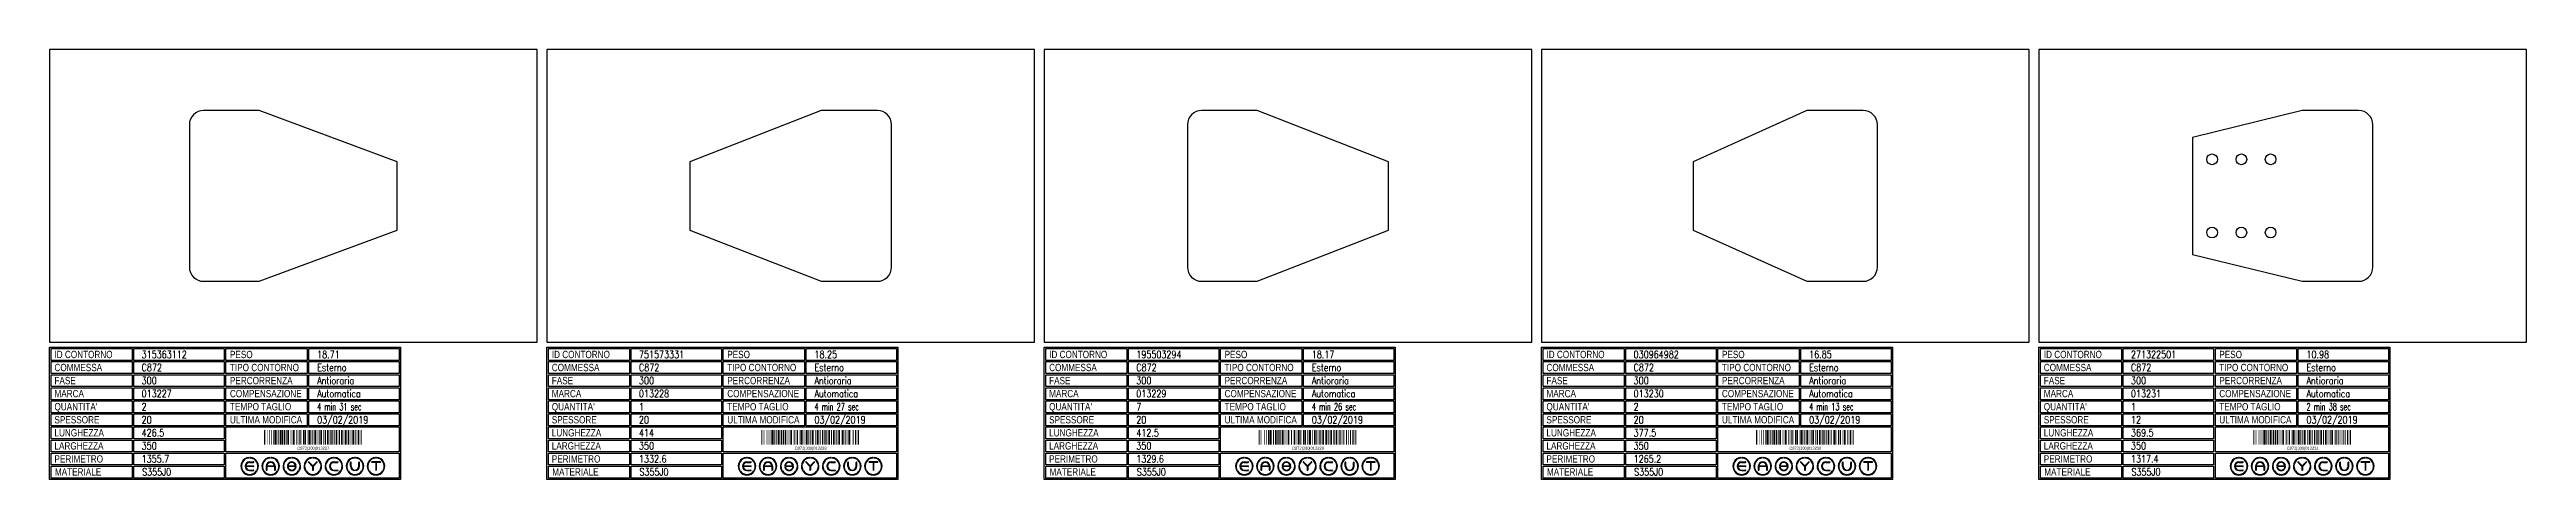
# Model space of a CAD drawing. Header units: millimetres. Extents: x 10000 to 53102, y 10000 to 35064.
# Drawn here: x 10000 to 15080, y 28657 to 29538 of the extents above; entities that cross this region are included whole.
import ezdxf
from ezdxf.enums import TextEntityAlignment as Align

# ---------------------------------------------------------------- set-up
doc = ezdxf.new("R2010")
doc.units = ezdxf.units.MM
doc.styles.add('EasyCutStyle', font='romans.shx', dxfattribs={"width": 0.8})
doc.styles.add('EasyCutStyle1', font='arial.ttf', dxfattribs={"width": 0.8})

# ---------------------------------------------------------------- blocks, each defined once
blk = doc.blocks.new('BlockShape01')
at = {"color": 253}
blk.add_lwpolyline([(0, 0), (720, 0), (720, -271), (0, -271)], close=True, dxfattribs=at)
at = {"color": 2}
for points in [[(3, -2.9), (169.3, -2.9), (169.3, -27.3), (3, -27.3)], [(3, -2.9), (169.3, -2.9), (169.3, -27.3), (3, -27.3)], [(3, -29.6), (169.3, -29.6), (169.3, -54), (3, -54)], [(361.9, -2.9), (528.3, -2.9), (528.3, -27.3), (361.9, -27.3)], [(361.9, -29.6), (528.3, -29.6), (528.3, -54), (361.9, -54)], [(3, -56.4), (169.3, -56.4), (169.3, -80.8), (3, -80.8)], [(3, -83.1), (169.3, -83.1), (169.3, -107.6), (3, -107.6)], [(361.9, -56.4), (528.3, -56.4), (528.3, -80.8), (361.9, -80.8)], [(361.9, -83.1), (528.3, -83.1), (528.3, -107.6), (361.9, -107.6)], [(3, -109.9), (169.3, -109.9), (169.3, -134.3), (3, -134.3)], [(3, -136.7), (169.3, -136.7), (169.3, -161.1), (3, -161.1)], [(361.9, -109.9), (528.3, -109.9), (528.3, -134.3), (361.9, -134.3)], [(361.9, -136.7), (528.3, -136.7), (528.3, -161.1), (361.9, -161.1)], [(3, -163.4), (169.3, -163.4), (169.3, -187.9), (3, -187.9)], [(3, -190.2), (169.3, -190.2), (169.3, -214.6), (3, -214.6)], [(3, -217), (169.3, -217), (169.3, -241.4), (3, -241.4)], [(3, -243.7), (169.3, -243.7), (169.3, -268.1), (3, -268.1)]]:
    blk.add_lwpolyline(points, close=True, dxfattribs=at)
at = {"color": 1}
for points in [[(172.7, -2.9), (358.1, -2.9), (358.1, -27.3), (172.7, -27.3)], [(172.7, -29.6), (358.1, -29.6), (358.1, -54), (172.7, -54)], [(531.6, -2.9), (717, -2.9), (717, -27.3), (531.6, -27.3)], [(531.6, -29.6), (717, -29.6), (717, -54), (531.6, -54)], [(172.7, -56.4), (358.1, -56.4), (358.1, -80.8), (172.7, -80.8)], [(172.7, -83.1), (358.1, -83.1), (358.1, -107.6), (172.7, -107.6)], [(531.6, -56.4), (717, -56.4), (717, -80.8), (531.6, -80.8)], [(531.6, -83.1), (717, -83.1), (717, -107.6), (531.6, -107.6)], [(172.7, -109.9), (358.1, -109.9), (358.1, -134.3), (172.7, -134.3)], [(172.7, -136.7), (358.1, -136.7), (358.1, -161.1), (172.7, -161.1)], [(531.6, -109.9), (717, -109.9), (717, -134.3), (531.6, -134.3)], [(531.6, -136.7), (717, -136.7), (717, -161.1), (531.6, -161.1)], [(172.7, -163.4), (358.1, -163.4), (358.1, -187.9), (172.7, -187.9)], [(172.7, -190.2), (358.1, -190.2), (358.1, -214.6), (172.7, -214.6)], [(361.9, -163.4), (717, -163.4), (717, -214.6), (361.9, -214.6)], [(172.7, -217), (358.1, -217), (358.1, -241.4), (172.7, -241.4)], [(172.7, -243.7), (358.1, -243.7), (358.1, -268.1), (172.7, -268.1)], [(361.9, -217), (717, -217), (717, -268.1), (361.9, -268.1)]]:
    blk.add_lwpolyline(points, close=True, dxfattribs=at)
at = {"color": 161, "style": 'EasyCutStyle1', "width": 0.8}
for s, p in [('COMMESSA', (10.1, -49.1)), ('ID CONTORNO', (10.1, -22.4)), ('TIPO CONTORNO', (370, -49.1)), ('PESO', (370, -22.4)), ('FASE', (10.1, -75.9)), ('MARCA', (10.1, -102.6)), ('COMPENSAZIONE', (370, -102.6)), ('PERCORRENZA', (370, -75.9)), ("QUANTITA'", (10.1, -129.4)), ('SPESSORE', (10.1, -156.2)), ('TEMPO TAGLIO', (370, -129.4)), ('ULTIMA MODIFICA', (370, -156.2)), ('LUNGHEZZA', (10.1, -182.9)), ('LARGHEZZA', (10.1, -209.7)), ('PERIMETRO', (10.1, -236.5)), ('MATERIALE', (11, -263.2))]:
    blk.add_text(s, height=15, dxfattribs=at).set_placement(p)
at = {"style": 'EasyCutStyle'}
for tag, p, width in [('ORDERSHAPE', (188.9, -49.1), 0.8), ('IDSHAPE', (188.9, -22.4), 0.8), ('TYPESHAPE', (548.8, -49.1), 0.8), ('WEIGTHSHAPE', (548.8, -22.4), 0.8), ('PHASESHAPE', (188.9, -75.9), 0.8), ('MKSHAPE', (188.9, -102.6), 0.8), ('JOUSHAPE', (548.8, -75.9), 0.8), ('COMPSHAPE', (548.8, -102.6), 0.8), ('TKSHAPE', (188.9, -156.2), 0.8), ('QTASHAPE', (188.9, -129.4), 0.8), ('TIMECUTSHAPE', (548.8, -129.4), 0.65), ('LASTMODIFYSHAPE', (548.8, -156.2), 0.8), ('LENGTHSHAPE', (188.9, -182.9), 0.8), ('HEIGHTSHAPE', (188.9, -209.7), 0.8), ('PERIMETERSHAPE', (188.9, -236.5), 0.8), ('MATSHAPE', (189.8, -263.2), 0.8)]:
    blk.add_attdef(tag, p, '', height=15, dxfattribs=dict(at, width=width))
blk = doc.blocks.new('Logo')
for color, points in [(140, [(-144.9, -7.2, -1), (-145.9, -7.6, -0.520567), (-131.2, 17.9, -1), (-131.1, 16.9, 0.520567)]), (256, [(-121.7, 0.5), (-137.5, 0.5, -0.394366), (-129.6, 7.9), (-121.7, 7.9, 1), (-121.7, 9), (-129.6, 9, 1), (-129.6, -9), (-121.7, -9, 1), (-121.7, -7.9), (-129.6, -7.9, -0.394366), (-137.5, -0.5), (-121.7, -0.5, 1)]), (140, [(-114.3, -7.2, 1), (-113.3, -7.6, 0.520567), (-128, 17.9, 0.916853), (-128.2, 16.9, 0.043377), (-128.1, 16.9, -0.520567)]), (140, [(-101.7, -7.2, -1), (-102.7, -7.6, -0.520567), (-88, 17.9, -1), (-87.9, 16.9, 0.520567)]), (140, [(-71.1, -7.2, 1), (-70.1, -7.6, 0.520567), (-84.8, 17.9, 1), (-84.9, 16.9, -0.520567)]), (140, [(-58.5, -7.2, -1), (-59.5, -7.6, -0.520567), (-44.8, 17.9, -1), (-44.7, 16.9, 0.520567)]), (256, [(-36.6, -0.5, -0.486114), (-35.5, -1.9, -0.776377), (-50.9, -2, 1), (-51.9, -2.3, 0.776377), (-34.5, -2.1, 0.486114), (-36.6, 0.5), (-49.8, 0.5, -0.486114), (-50.9, 1.9, -0.776377), (-35.5, 2, 1), (-34.5, 2.3, 0.776377), (-51.9, 2.1, 0.486114), (-49.8, -0.5)]), (140, [(-27.9, -7.2, 1), (-26.9, -7.6, 0.520567), (-41.6, 17.9, 1), (-41.7, 16.9, -0.520567)]), (140, [(-15.3, -7.2, -1), (-16.3, -7.6, -0.520567), (-1.6, 17.9, -1), (-1.5, 16.9, 0.520567)]), (256, [(0, 0.8), (-8.1, 8.8, 1), (-8.8, 8.1), (-0.5, -0.2), (-0.5, -7.9, 1), (0.5, -7.9), (0.5, -0.2), (8.8, 8.1, 1), (8.1, 8.8)]), (140, [(15.3, -7.2, 1), (16.3, -7.6, 0.520567), (1.6, 17.9, 1), (1.5, 16.9, -0.520567)]), (140, [(27.9, -7.2, -1), (26.9, -7.6, -0.520567), (41.6, 17.9, -1), (41.7, 16.9, 0.520567)]), (256, [(43.2, -9), (51.1, -9, 1), (51.1, -7.9), (43.2, -7.9, -1), (43.2, 7.9), (51.1, 7.9, 1), (51.1, 9), (43.2, 9, 1)]), (140, [(58.5, -7.2, 1), (59.5, -7.6, 0.520567), (44.8, 17.9, 1), (44.7, 16.9, -0.520567)]), (140, [(71.1, -7.2, -1), (70.1, -7.6, -0.520567), (84.8, 17.9, -1), (84.9, 16.9, 0.520567)]), (256, [(78.5, 0), (78.5, 7.9, 1), (77.4, 7.9), (77.4, 0, 1), (95.4, 0), (95.4, 7.9, 1), (94.3, 7.9), (94.3, 0, -1)]), (140, [(101.7, -7.2, 1), (102.7, -7.6, 0.520567), (88, 17.9, 1), (87.9, 16.9, -0.520567)]), (140, [(114.3, -7.2, -1), (113.3, -7.6, -0.520567), (128, 17.9, -1), (128.1, 16.9, 0.520567)]), (256, [(121.1, 9, 1), (121.1, 7.9), (129.1, 7.9), (129.1, -7.9, 1), (130.1, -7.9), (130.1, 7.9), (138.1, 7.9, 1), (138.1, 9)]), (140, [(144.9, -7.2, 1), (145.9, -7.6, 0.520567), (131.2, 17.9, 1), (131.1, 16.9, -0.520567)]), (140, [(-114.9, -10.3, 1), (-115.7, -9.7, -0.520567), (-143.5, -9.7, 1), (-144.3, -10.3, 0.520567)]), (140, [(-71.7, -10.3, 1), (-72.5, -9.7, -0.520567), (-100.3, -9.7, 1), (-101.1, -10.3, 0.520567)]), (140, [(-28.5, -10.3, 1), (-29.3, -9.7, -0.520567), (-57.1, -9.7, 1), (-57.9, -10.3, 0.520567)]), (140, [(14.7, -10.3, 1), (13.9, -9.7, -0.520567), (-13.9, -9.7, 1), (-14.7, -10.3, 0.520567)]), (140, [(57.9, -10.3, 1), (57.1, -9.7, -0.520567), (29.3, -9.7, 1), (28.5, -10.3, 0.520567)]), (140, [(101.1, -10.3, 1), (100.3, -9.7, -0.520567), (72.5, -9.7, 1), (71.7, -10.3, 0.520567)]), (140, [(144.3, -10.3, 1), (143.5, -9.7, -0.520567), (115.7, -9.7, 1), (114.9, -10.3, 0.520567)])]:
    blk.add_hatch(color=color).paths.add_polyline_path(points)
h = blk.add_hatch(color=256)
h.paths.add_polyline_path([(-78.5, -0.5), (-78.5, -7.9, 1), (-77.4, -7.9), (-77.4, 0, 1), (-95.4, 0), (-95.4, -7.9, 1), (-94.3, -7.9), (-94.3, -0.5)])
h.paths.add_polyline_path([(-94.3, 0.5, -0.933992), (-78.5, 0.5)], flags=16)
for p, q in [((-121.7, 0.5), (-137.5, 0.5)), ((-129.6, 9), (-121.7, 9)), ((-129.6, 7.9), (-121.7, 7.9)), ((-95.4, 0), (-95.4, -7.9)), ((-78.5, 0.5), (-94.3, 0.5)), ((-77.4, 0), (-77.4, -7.9)), ((-36.6, 0.5), (-49.8, 0.5)), ((-0.5, -0.2), (-8.8, 8.1)), ((0, 0.8), (-8.1, 8.8)), ((0, 0.8), (8.1, 8.8)), ((0.5, -0.2), (8.8, 8.1)), ((43.2, 9), (51.1, 9)), ((43.2, 7.9), (51.1, 7.9)), ((77.4, 0), (77.4, 7.9)), ((78.5, 0), (78.5, 7.9)), ((94.3, 0), (94.3, 7.9)), ((95.4, 0), (95.4, 7.9)), ((138.1, 9), (121.1, 9)), ((129.1, 7.9), (121.1, 7.9)), ((129.1, 7.9), (129.1, -7.9)), ((130.1, 7.9), (130.1, -7.9)), ((138.1, 7.9), (130.1, 7.9)), ((-121.7, -0.5), (-137.5, -0.5)), ((-129.6, -7.9), (-121.7, -7.9)), ((-129.6, -9), (-121.7, -9)), ((-94.3, -0.5), (-94.3, -7.9)), ((-78.5, -0.5), (-94.3, -0.5)), ((-78.5, -0.5), (-78.5, -7.9)), ((-36.6, -0.5), (-49.8, -0.5)), ((-0.5, -0.2), (-0.5, -7.9)), ((0.5, -0.2), (0.5, -7.9)), ((43.2, -7.9), (51.1, -7.9)), ((43.2, -9), (51.1, -9))]:
    blk.add_line(p, q)
at = {"color": 140}
for centre, radius, start, end in [((-129.6, 0), 18, 95, 205), ((-129.6, 0), 16.9, 95, 205), ((-131.1, 17.4), 0.54, 275, 95), ((-128.1, 17.4), 0.54, 85, 265), ((-129.6, 0), 16.9, 335, 85), ((-129.6, 0), 18, 335, 85), ((-86.4, 0), 18, 95, 205), ((-86.4, 0), 16.9, 95, 205), ((-87.9, 17.4), 0.54, 275, 95), ((-84.9, 17.4), 0.54, 85, 265), ((-86.4, 0), 16.9, 335, 85), ((-86.4, 0), 18, 335, 85), ((-43.2, 0), 18, 95, 205), ((-43.2, 0), 16.9, 95, 205), ((-44.7, 17.4), 0.54, 275, 95), ((-41.7, 17.4), 0.54, 85, 265), ((-43.2, 0), 16.9, 335, 85), ((-43.2, 0), 18, 335, 85), ((0, 0), 18, 95, 205), ((0, 0), 16.9, 95, 205), ((-1.5, 17.4), 0.54, 275, 95), ((1.5, 17.4), 0.54, 85, 265), ((0, 0), 16.9, 335, 85), ((0, 0), 18, 335, 85), ((43.2, 0), 18, 95, 205), ((43.2, 0), 16.9, 95, 205), ((41.7, 17.4), 0.54, 275, 95), ((44.7, 17.4), 0.54, 85, 265), ((43.2, 0), 16.9, 335, 85), ((43.2, 0), 18, 335, 85), ((86.4, 0), 18, 95, 205), ((86.4, 0), 16.9, 95, 205), ((84.9, 17.4), 0.54, 275, 95), ((87.9, 17.4), 0.54, 85, 265), ((86.4, 0), 16.9, 335, 85), ((86.4, 0), 18, 335, 85), ((129.6, 0), 18, 95, 205), ((129.6, 0), 16.9, 95, 205), ((128.1, 17.4), 0.54, 275, 95), ((131.1, 17.4), 0.54, 85, 265), ((129.6, 0), 16.9, 335, 85), ((129.6, 0), 18, 335, 85), ((-145.4, -7.4), 0.54, 205, 25), ((-143.9, -10), 0.54, 35, 215), ((-129.6, 0), 18, 215, 325), ((-129.6, 0), 16.9, 215, 325), ((-115.3, -10), 0.54, 325, 145), ((-113.8, -7.4), 0.54, 155, 335), ((-102.2, -7.4), 0.54, 205, 25), ((-100.7, -10), 0.54, 35, 215), ((-86.4, 0), 18, 215, 325), ((-86.4, 0), 16.9, 215, 325), ((-72.1, -10), 0.54, 325, 145), ((-70.6, -7.4), 0.54, 155, 335), ((-59, -7.4), 0.54, 205, 25), ((-57.5, -10), 0.54, 35, 215), ((-43.2, 0), 18, 215, 325), ((-43.2, 0), 16.9, 215, 325), ((-28.9, -10), 0.54, 325, 145), ((-27.4, -7.4), 0.54, 155, 335), ((-15.8, -7.4), 0.54, 205, 25), ((-14.3, -10), 0.54, 35, 215), ((0, 0), 18, 215, 325), ((0, 0), 16.9, 215, 325), ((14.3, -10), 0.54, 325, 145), ((15.8, -7.4), 0.54, 155, 335), ((27.4, -7.4), 0.54, 205, 25), ((28.9, -10), 0.54, 35, 215), ((43.2, 0), 18, 215, 325), ((43.2, 0), 16.9, 215, 325), ((57.5, -10), 0.54, 325, 145), ((59, -7.4), 0.54, 155, 335), ((70.6, -7.4), 0.54, 205, 25), ((72.1, -10), 0.54, 35, 215), ((86.4, 0), 18, 215, 325), ((86.4, 0), 16.9, 215, 325), ((100.7, -10), 0.54, 325, 145), ((102.2, -7.4), 0.54, 155, 335), ((113.8, -7.4), 0.54, 205, 25), ((115.3, -10), 0.54, 35, 215), ((129.6, 0), 18, 215, 325), ((129.6, 0), 16.9, 215, 325), ((143.9, -10), 0.54, 325, 145), ((145.4, -7.4), 0.54, 155, 335)]:
    blk.add_arc(centre, radius, start, end, dxfattribs=at)
for centre, radius, start, end in [((-129.6, 0), 9, 90, 270), ((-129.6, 0), 7.92, 90, 176.0904), ((-121.7, 8.5), 0.54, 270, 90), ((-121.7, 0), 0.54, 270, 90), ((-86.4, 0), 9, 0, 180), ((-86.4, 0), 7.92, 3.9096, 176.0904), ((-49.8, 1.6), 2.16, 166.2998, 270), ((-43.2, 0), 9, 15, 166.2998), ((-43.2, 0), 7.92, 15, 166.2998), ((-49.8, 1.6), 1.08, 166.2998, 270), ((-36.6, -1.6), 2.16, 346.2998, 90), ((-35, 2.2), 0.54, 195, 15), ((-8.5, 8.5), 0.54, 45, 225), ((8.5, 8.5), 0.54, 315, 135), ((43.2, 0), 9, 90, 270), ((43.2, 0), 7.92, 90, 270), ((51.1, 8.5), 0.54, 270, 90), ((77.9, 7.9), 0.54, 0, 180), ((86.4, 0), 9, 180, 0), ((86.4, 0), 7.92, 180, 0), ((94.9, 7.9), 0.54, 0, 180), ((121.1, 8.5), 0.54, 90, 270), ((138.1, 8.5), 0.54, 270, 90), ((-129.6, 0), 7.92, 183.9096, 270), ((-121.7, -8.5), 0.54, 270, 90), ((-94.9, -7.9), 0.54, 180, 0), ((-77.9, -7.9), 0.54, 180, 0), ((-51.4, -2.2), 0.54, 15, 195), ((-43.2, 0), 9, 195, 346.2998), ((-43.2, 0), 7.92, 195, 346.2998), ((-36.6, -1.6), 1.08, 346.2998, 90), ((0, -7.9), 0.54, 180, 0), ((51.1, -8.5), 0.54, 270, 90), ((129.6, -7.9), 0.54, 180, 0)]:
    blk.add_arc(centre, radius, start, end)
blk = doc.blocks.new('315363112_128', base_point=(253.2, -345))
at = {"linetype": 'Continuous'}
for points, const_width in [([(254.2, -345), (254.2, -315)], 2), ([(256.7, -345), (256.7, -315)], 1), ([(259.7, -345), (259.7, -315)], 1), ([(264.7, -345), (264.7, -315)], 1), ([(268.7, -345), (268.7, -315)], 1), ([(273.2, -345), (273.2, -315)], 2), ([(276.7, -345), (276.7, -315)], 3), ([(279.7, -345), (279.7, -315)], 1), ([(283.2, -345), (283.2, -315)], 2), ([(287.7, -345), (287.7, -315)], 3), ([(291.2, -345), (291.2, -315)], 2), ([(294.7, -345), (294.7, -315)], 3), ([(298.2, -345), (298.2, -315)], 2), ([(302.7, -345), (302.7, -315)], 3), ([(306.7, -345), (306.7, -315)], 1), ([(308.7, -345), (308.7, -315)], 1), ([(310.7, -345), (310.7, -315)], 1), ([(314.2, -345), (314.2, -315)], 4), ([(320.2, -345), (320.2, -315)], 2), ([(323.7, -345), (323.7, -315)], 1), ([(326.7, -345), (326.7, -315)], 3), ([(330.7, -345), (330.7, -315)], 1), ([(334.7, -345), (334.7, -315)], 3), ([(338.2, -345), (338.2, -315)], 2), ([(341.7, -345), (341.7, -315)], 1), ([(345.7, -345), (345.7, -315)], 3), ([(349.2, -345), (349.2, -315)], 2), ([(352.7, -345), (352.7, -315)], 1), ([(354.7, -345), (354.7, -315)], 1), ([(358.2, -345), (358.2, -315)], 4), ([(363.7, -345), (363.7, -315)], 1), ([(367.7, -345), (367.7, -315)], 3), ([(371.2, -345), (371.2, -315)], 2), ([(374.7, -345), (374.7, -315)], 1), ([(378.7, -345), (378.7, -315)], 3), ([(383.2, -345), (383.2, -315)], 2), ([(386.2, -345), (386.2, -315)], 2), ([(389.7, -345), (389.7, -315)], 1), ([(392.7, -345), (392.7, -315)], 3), ([(397.2, -345), (397.2, -315)], 2), ([(401.7, -345), (401.7, -315)], 3), ([(405.7, -345), (405.7, -315)], 1), ([(408.2, -345), (408.2, -315)], 2), ([(412.7, -345), (412.7, -315)], 3), ([(416.7, -345), (416.7, -315)], 1), ([(419.7, -345), (419.7, -315)], 3), ([(423.2, -345), (423.2, -315)], 2), ([(426.7, -345), (426.7, -315)], 3), ([(429.7, -345), (429.7, -315)], 1), ([(431.7, -345), (431.7, -315)], 1), ([(436.2, -345), (436.2, -315)], 4), ([(441.2, -345), (441.2, -315)], 2), ([(446.7, -345), (446.7, -315)], 3), ([(449.7, -345), (449.7, -315)], 1), ([(452.2, -345), (452.2, -315)], 2)]:
    blk.add_lwpolyline(points, dxfattribs=dict(at, const_width=const_width))
blk.add_text('C872|300|013227', height=6).set_placement((354.2, -355.5), align=Align.CENTER)
blk = doc.blocks.new('751573331_128', base_point=(247, -345))
at = {"linetype": 'Continuous'}
for points, const_width in [([(248, -345), (248, -315)], 2), ([(250.5, -345), (250.5, -315)], 1), ([(253.5, -345), (253.5, -315)], 1), ([(258.5, -345), (258.5, -315)], 1), ([(262.5, -345), (262.5, -315)], 1), ([(267, -345), (267, -315)], 2), ([(270.5, -345), (270.5, -315)], 3), ([(273.5, -345), (273.5, -315)], 1), ([(277, -345), (277, -315)], 2), ([(281.5, -345), (281.5, -315)], 3), ([(285, -345), (285, -315)], 2), ([(288.5, -345), (288.5, -315)], 3), ([(292, -345), (292, -315)], 2), ([(296.5, -345), (296.5, -315)], 3), ([(300.5, -345), (300.5, -315)], 1), ([(302.5, -345), (302.5, -315)], 1), ([(304.5, -345), (304.5, -315)], 1), ([(308, -345), (308, -315)], 4), ([(314, -345), (314, -315)], 2), ([(317.5, -345), (317.5, -315)], 1), ([(320.5, -345), (320.5, -315)], 3), ([(324.5, -345), (324.5, -315)], 1), ([(328.5, -345), (328.5, -315)], 3), ([(332, -345), (332, -315)], 2), ([(335.5, -345), (335.5, -315)], 1), ([(339.5, -345), (339.5, -315)], 3), ([(343, -345), (343, -315)], 2), ([(346.5, -345), (346.5, -315)], 1), ([(348.5, -345), (348.5, -315)], 1), ([(352, -345), (352, -315)], 4), ([(357.5, -345), (357.5, -315)], 1), ([(361.5, -345), (361.5, -315)], 3), ([(365, -345), (365, -315)], 2), ([(368.5, -345), (368.5, -315)], 1), ([(372.5, -345), (372.5, -315)], 3), ([(377, -345), (377, -315)], 2), ([(380, -345), (380, -315)], 2), ([(383.5, -345), (383.5, -315)], 1), ([(386.5, -345), (386.5, -315)], 3), ([(391, -345), (391, -315)], 2), ([(395.5, -345), (395.5, -315)], 3), ([(399.5, -345), (399.5, -315)], 1), ([(402, -345), (402, -315)], 2), ([(406.5, -345), (406.5, -315)], 3), ([(410.5, -345), (410.5, -315)], 1), ([(413.5, -345), (413.5, -315)], 3), ([(416.5, -345), (416.5, -315)], 1), ([(420, -345), (420, -315)], 2), ([(423.5, -345), (423.5, -315)], 1), ([(427, -345), (427, -315)], 4), ([(430.5, -345), (430.5, -315)], 1), ([(435, -345), (435, -315)], 2), ([(440.5, -345), (440.5, -315)], 3), ([(443.5, -345), (443.5, -315)], 1), ([(446, -345), (446, -315)], 2)]:
    blk.add_lwpolyline(points, dxfattribs=dict(at, const_width=const_width))
blk.add_text('C872|300|013228', height=6).set_placement((348, -355.5), align=Align.CENTER)
blk = doc.blocks.new('195503294_128', base_point=(246.2, -345))
at = {"linetype": 'Continuous'}
for points, const_width in [([(247.2, -345), (247.2, -315)], 2), ([(249.7, -345), (249.7, -315)], 1), ([(252.7, -345), (252.7, -315)], 1), ([(257.7, -345), (257.7, -315)], 1), ([(261.7, -345), (261.7, -315)], 1), ([(266.2, -345), (266.2, -315)], 2), ([(269.7, -345), (269.7, -315)], 3), ([(272.7, -345), (272.7, -315)], 1), ([(276.2, -345), (276.2, -315)], 2), ([(280.7, -345), (280.7, -315)], 3), ([(284.2, -345), (284.2, -315)], 2), ([(287.7, -345), (287.7, -315)], 3), ([(291.2, -345), (291.2, -315)], 2), ([(295.7, -345), (295.7, -315)], 3), ([(299.7, -345), (299.7, -315)], 1), ([(301.7, -345), (301.7, -315)], 1), ([(303.7, -345), (303.7, -315)], 1), ([(307.2, -345), (307.2, -315)], 4), ([(313.2, -345), (313.2, -315)], 2), ([(316.7, -345), (316.7, -315)], 1), ([(319.7, -345), (319.7, -315)], 3), ([(323.7, -345), (323.7, -315)], 1), ([(327.7, -345), (327.7, -315)], 3), ([(331.2, -345), (331.2, -315)], 2), ([(334.7, -345), (334.7, -315)], 1), ([(338.7, -345), (338.7, -315)], 3), ([(342.2, -345), (342.2, -315)], 2), ([(345.7, -345), (345.7, -315)], 1), ([(347.7, -345), (347.7, -315)], 1), ([(351.2, -345), (351.2, -315)], 4), ([(356.7, -345), (356.7, -315)], 1), ([(360.7, -345), (360.7, -315)], 3), ([(364.2, -345), (364.2, -315)], 2), ([(367.7, -345), (367.7, -315)], 1), ([(371.7, -345), (371.7, -315)], 3), ([(376.2, -345), (376.2, -315)], 2), ([(379.2, -345), (379.2, -315)], 2), ([(382.7, -345), (382.7, -315)], 1), ([(385.7, -345), (385.7, -315)], 3), ([(390.2, -345), (390.2, -315)], 2), ([(394.7, -345), (394.7, -315)], 3), ([(398.7, -345), (398.7, -315)], 1), ([(401.2, -345), (401.2, -315)], 2), ([(405.7, -345), (405.7, -315)], 3), ([(409.7, -345), (409.7, -315)], 1), ([(412.7, -345), (412.7, -315)], 3), ([(416.7, -345), (416.7, -315)], 1), ([(419.2, -345), (419.2, -315)], 2), ([(422.7, -345), (422.7, -315)], 1), ([(426.2, -345), (426.2, -315)], 2), ([(430.7, -345), (430.7, -315)], 1), ([(434.2, -345), (434.2, -315)], 2), ([(439.7, -345), (439.7, -315)], 3), ([(442.7, -345), (442.7, -315)], 1), ([(445.2, -345), (445.2, -315)], 2)]:
    blk.add_lwpolyline(points, dxfattribs=dict(at, const_width=const_width))
blk.add_text('C872|300|013229', height=6).set_placement((347.2, -355.5), align=Align.CENTER)
blk = doc.blocks.new('030964982_128', base_point=(228.8, -345))
at = {"linetype": 'Continuous'}
for points, const_width in [([(229.8, -345), (229.8, -315)], 2), ([(232.3, -345), (232.3, -315)], 1), ([(235.3, -345), (235.3, -315)], 1), ([(240.3, -345), (240.3, -315)], 1), ([(244.3, -345), (244.3, -315)], 1), ([(248.8, -345), (248.8, -315)], 2), ([(252.3, -345), (252.3, -315)], 3), ([(255.3, -345), (255.3, -315)], 1), ([(258.8, -345), (258.8, -315)], 2), ([(263.3, -345), (263.3, -315)], 3), ([(266.8, -345), (266.8, -315)], 2), ([(270.3, -345), (270.3, -315)], 3), ([(273.8, -345), (273.8, -315)], 2), ([(278.3, -345), (278.3, -315)], 3), ([(282.3, -345), (282.3, -315)], 1), ([(284.3, -345), (284.3, -315)], 1), ([(286.3, -345), (286.3, -315)], 1), ([(289.8, -345), (289.8, -315)], 4), ([(295.8, -345), (295.8, -315)], 2), ([(299.3, -345), (299.3, -315)], 1), ([(302.3, -345), (302.3, -315)], 3), ([(306.3, -345), (306.3, -315)], 1), ([(310.3, -345), (310.3, -315)], 3), ([(313.8, -345), (313.8, -315)], 2), ([(317.3, -345), (317.3, -315)], 1), ([(321.3, -345), (321.3, -315)], 3), ([(324.8, -345), (324.8, -315)], 2), ([(328.3, -345), (328.3, -315)], 1), ([(330.3, -345), (330.3, -315)], 1), ([(333.8, -345), (333.8, -315)], 4), ([(339.3, -345), (339.3, -315)], 1), ([(343.3, -345), (343.3, -315)], 3), ([(346.8, -345), (346.8, -315)], 2), ([(350.3, -345), (350.3, -315)], 1), ([(354.3, -345), (354.3, -315)], 3), ([(358.8, -345), (358.8, -315)], 2), ([(361.8, -345), (361.8, -315)], 2), ([(365.3, -345), (365.3, -315)], 1), ([(368.3, -345), (368.3, -315)], 3), ([(372.8, -345), (372.8, -315)], 2), ([(377.3, -345), (377.3, -315)], 3), ([(381.3, -345), (381.3, -315)], 1), ([(383.8, -345), (383.8, -315)], 2), ([(387.3, -345), (387.3, -315)], 1), ([(390.3, -345), (390.3, -315)], 3), ([(394.3, -345), (394.3, -315)], 1), ([(398.3, -345), (398.3, -315)], 3), ([(401.8, -345), (401.8, -315)], 2), ([(405.3, -345), (405.3, -315)], 1), ([(407.3, -345), (407.3, -315)], 1), ([(410.8, -345), (410.8, -315)], 4), ([(416.8, -345), (416.8, -315)], 2), ([(422.3, -345), (422.3, -315)], 3), ([(425.3, -345), (425.3, -315)], 1), ([(427.8, -345), (427.8, -315)], 2)]:
    blk.add_lwpolyline(points, dxfattribs=dict(at, const_width=const_width))
blk.add_text('C872|300|013230', height=6).set_placement((329.8, -355.5), align=Align.CENTER)
blk = doc.blocks.new('271322501_128', base_point=(224.8, -345))
at = {"linetype": 'Continuous'}
for points, const_width in [([(225.8, -345), (225.8, -315)], 2), ([(228.3, -345), (228.3, -315)], 1), ([(231.3, -345), (231.3, -315)], 1), ([(236.3, -345), (236.3, -315)], 1), ([(240.3, -345), (240.3, -315)], 1), ([(244.8, -345), (244.8, -315)], 2), ([(248.3, -345), (248.3, -315)], 3), ([(251.3, -345), (251.3, -315)], 1), ([(254.8, -345), (254.8, -315)], 2), ([(259.3, -345), (259.3, -315)], 3), ([(262.8, -345), (262.8, -315)], 2), ([(266.3, -345), (266.3, -315)], 3), ([(269.8, -345), (269.8, -315)], 2), ([(274.3, -345), (274.3, -315)], 3), ([(278.3, -345), (278.3, -315)], 1), ([(280.3, -345), (280.3, -315)], 1), ([(282.3, -345), (282.3, -315)], 1), ([(285.8, -345), (285.8, -315)], 4), ([(291.8, -345), (291.8, -315)], 2), ([(295.3, -345), (295.3, -315)], 1), ([(298.3, -345), (298.3, -315)], 3), ([(302.3, -345), (302.3, -315)], 1), ([(306.3, -345), (306.3, -315)], 3), ([(309.8, -345), (309.8, -315)], 2), ([(313.3, -345), (313.3, -315)], 1), ([(317.3, -345), (317.3, -315)], 3), ([(320.8, -345), (320.8, -315)], 2), ([(324.3, -345), (324.3, -315)], 1), ([(326.3, -345), (326.3, -315)], 1), ([(329.8, -345), (329.8, -315)], 4), ([(335.3, -345), (335.3, -315)], 1), ([(339.3, -345), (339.3, -315)], 3), ([(342.8, -345), (342.8, -315)], 2), ([(346.3, -345), (346.3, -315)], 1), ([(350.3, -345), (350.3, -315)], 3), ([(354.8, -345), (354.8, -315)], 2), ([(357.8, -345), (357.8, -315)], 2), ([(361.3, -345), (361.3, -315)], 1), ([(364.3, -345), (364.3, -315)], 3), ([(368.8, -345), (368.8, -315)], 2), ([(373.3, -345), (373.3, -315)], 3), ([(377.3, -345), (377.3, -315)], 1), ([(379.8, -345), (379.8, -315)], 2), ([(383.3, -345), (383.3, -315)], 1), ([(386.3, -345), (386.3, -315)], 3), ([(390.3, -345), (390.3, -315)], 1), ([(394.3, -345), (394.3, -315)], 3), ([(398.8, -345), (398.8, -315)], 2), ([(401.3, -345), (401.3, -315)], 1), ([(404.3, -345), (404.3, -315)], 1), ([(408.8, -345), (408.8, -315)], 2), ([(412.8, -345), (412.8, -315)], 2), ([(418.3, -345), (418.3, -315)], 3), ([(421.3, -345), (421.3, -315)], 1), ([(423.8, -345), (423.8, -315)], 2)]:
    blk.add_lwpolyline(points, dxfattribs=dict(at, const_width=const_width))
blk.add_text('C872|300|013231', height=6).set_placement((325.8, -355.5), align=Align.CENTER)

msp = doc.modelspace()

# ---------------------------------------------------------------- linework, layer by layer
for p, q in [((11000, 29538), (10000, 29538)), ((10000, 29538), (10000, 28938)), ((11000, 28938), (11000, 29538)), ((12020, 29538), (11020, 29538)), ((11020, 29538), (11020, 28938)), ((12020, 28938), (12020, 29538)), ((13040, 29538), (12040, 29538)), ((12040, 29538), (12040, 28938)), ((13040, 28938), (13040, 29538)), ((14060, 29538), (13060, 29538)), ((13060, 29538), (13060, 28938)), ((14060, 28938), (14060, 29538)), ((15080, 29538), (14080, 29538)), ((14080, 29538), (14080, 28938)), ((15080, 28938), (15080, 29538)), ((10000, 28938), (11000, 28938)), ((11020, 28938), (12020, 28938)), ((12040, 28938), (13040, 28938)), ((13060, 28938), (14060, 28938)), ((14080, 28938), (15080, 28938))]:
    msp.add_line(p, q)
at = {"color": 2}
for points in [[(10429.8, 29063), (10713.3, 29168), (10713.3, 29308), (10429.8, 29413), (10315.8, 29413, 0.414214), (10286.8, 29384), (10286.8, 29092, 0.414214), (10315.8, 29063)], [(11582.5, 29063), (11698, 29063, 0.414214), (11727, 29092), (11727, 29384, 0.414214), (11698, 29413), (11582.5, 29413), (11313, 29308), (11313, 29168)], [(12476.8, 29063), (12746.3, 29168), (12746.3, 29308), (12476.8, 29413), (12362.8, 29413, 0.414214), (12333.8, 29384), (12333.8, 29092, 0.414214), (12362.8, 29063)], [(13604.3, 29063), (13719.8, 29063, 0.414214), (13748.8, 29092), (13748.8, 29384, 0.414214), (13719.8, 29413), (13604.3, 29413), (13371.3, 29308), (13371.3, 29168)], [(14620.3, 29063), (14735.8, 29063, 0.414214), (14764.8, 29092), (14764.8, 29384, 0.414214), (14735.8, 29413), (14620.3, 29413), (14395.3, 29358), (14395.3, 29118)]]:
    msp.add_lwpolyline(points, format="xyb", close=True, dxfattribs=at)
at = {"color": 4}
for centre in [(14435.3, 29313), (14495.3, 29313), (14555.3, 29313), (14435.3, 29163), (14495.3, 29163), (14555.3, 29163)]:
    msp.add_circle(centre, 11, dxfattribs=at)

# ---------------------------------------------------------------- block references
for p, values in [((10000, 28928), {'IDSHAPE': '315363112', 'ORDERSHAPE': 'C872', 'PHASESHAPE': '300', 'MKSHAPE': '013227', 'TKSHAPE': '20', 'LENGTHSHAPE': '426.5', 'HEIGHTSHAPE': '350', 'MATSHAPE': 'S355J0', 'LASTMODIFYSHAPE': '03/02/2019', 'PERIMETERSHAPE': '1355.7', 'WEIGTHSHAPE': '18.71', 'TYPESHAPE': 'Esterno', 'JOUSHAPE': 'Antioraria', 'COMPSHAPE': 'Automatica', 'TIMECUTSHAPE': '4 min 31 sec', 'QTASHAPE': '2'}), ((11020, 28928), {'IDSHAPE': '751573331', 'ORDERSHAPE': 'C872', 'PHASESHAPE': '300', 'MKSHAPE': '013228', 'TKSHAPE': '20', 'LENGTHSHAPE': '414', 'HEIGHTSHAPE': '350', 'MATSHAPE': 'S355J0', 'LASTMODIFYSHAPE': '03/02/2019', 'PERIMETERSHAPE': '1332.6', 'WEIGTHSHAPE': '18.25', 'TYPESHAPE': 'Esterno', 'JOUSHAPE': 'Antioraria', 'COMPSHAPE': 'Automatica', 'TIMECUTSHAPE': '4 min 27 sec', 'QTASHAPE': '1'}), ((12040, 28928), {'IDSHAPE': '195503294', 'ORDERSHAPE': 'C872', 'PHASESHAPE': '300', 'MKSHAPE': '013229', 'TKSHAPE': '20', 'LENGTHSHAPE': '412.5', 'HEIGHTSHAPE': '350', 'MATSHAPE': 'S355J0', 'LASTMODIFYSHAPE': '03/02/2019', 'PERIMETERSHAPE': '1329.6', 'WEIGTHSHAPE': '18.17', 'TYPESHAPE': 'Esterno', 'JOUSHAPE': 'Antioraria', 'COMPSHAPE': 'Automatica', 'TIMECUTSHAPE': '4 min 26 sec', 'QTASHAPE': '7'}), ((13060, 28928), {'IDSHAPE': '030964982', 'ORDERSHAPE': 'C872', 'PHASESHAPE': '300', 'MKSHAPE': '013230', 'TKSHAPE': '20', 'LENGTHSHAPE': '377.5', 'HEIGHTSHAPE': '350', 'MATSHAPE': 'S355J0', 'LASTMODIFYSHAPE': '03/02/2019', 'PERIMETERSHAPE': '1265.2', 'WEIGTHSHAPE': '16.85', 'TYPESHAPE': 'Esterno', 'JOUSHAPE': 'Antioraria', 'COMPSHAPE': 'Automatica', 'TIMECUTSHAPE': '4 min 13 sec', 'QTASHAPE': '2'}), ((14080, 28928), {'IDSHAPE': '271322501', 'ORDERSHAPE': 'C872', 'PHASESHAPE': '300', 'MKSHAPE': '013231', 'TKSHAPE': '12', 'LENGTHSHAPE': '369.5', 'HEIGHTSHAPE': '350', 'MATSHAPE': 'S355J0', 'LASTMODIFYSHAPE': '03/02/2019', 'PERIMETERSHAPE': '1317.4', 'WEIGTHSHAPE': '10.98', 'TYPESHAPE': 'Esterno', 'JOUSHAPE': 'Antioraria', 'COMPSHAPE': 'Automatica', 'TIMECUTSHAPE': '2 min 38 sec', 'QTASHAPE': '1'})]:
    msp.add_blockref('BlockShape01', p).add_auto_attribs(values)
for name, p in [('315363112_128', (10440, 28728.5)), ('751573331_128', (11460, 28728.5)), ('195503294_128', (12480, 28728.5)), ('030964982_128', (13500, 28728.5)), ('271322501_128', (14520, 28728.5)), ('Logo', (10540, 28684)), ('Logo', (11560, 28684)), ('Logo', (12580, 28684)), ('Logo', (13600, 28684)), ('Logo', (14620, 28684))]:
    msp.add_blockref(name, p)

doc.saveas('drawing.dxf')
